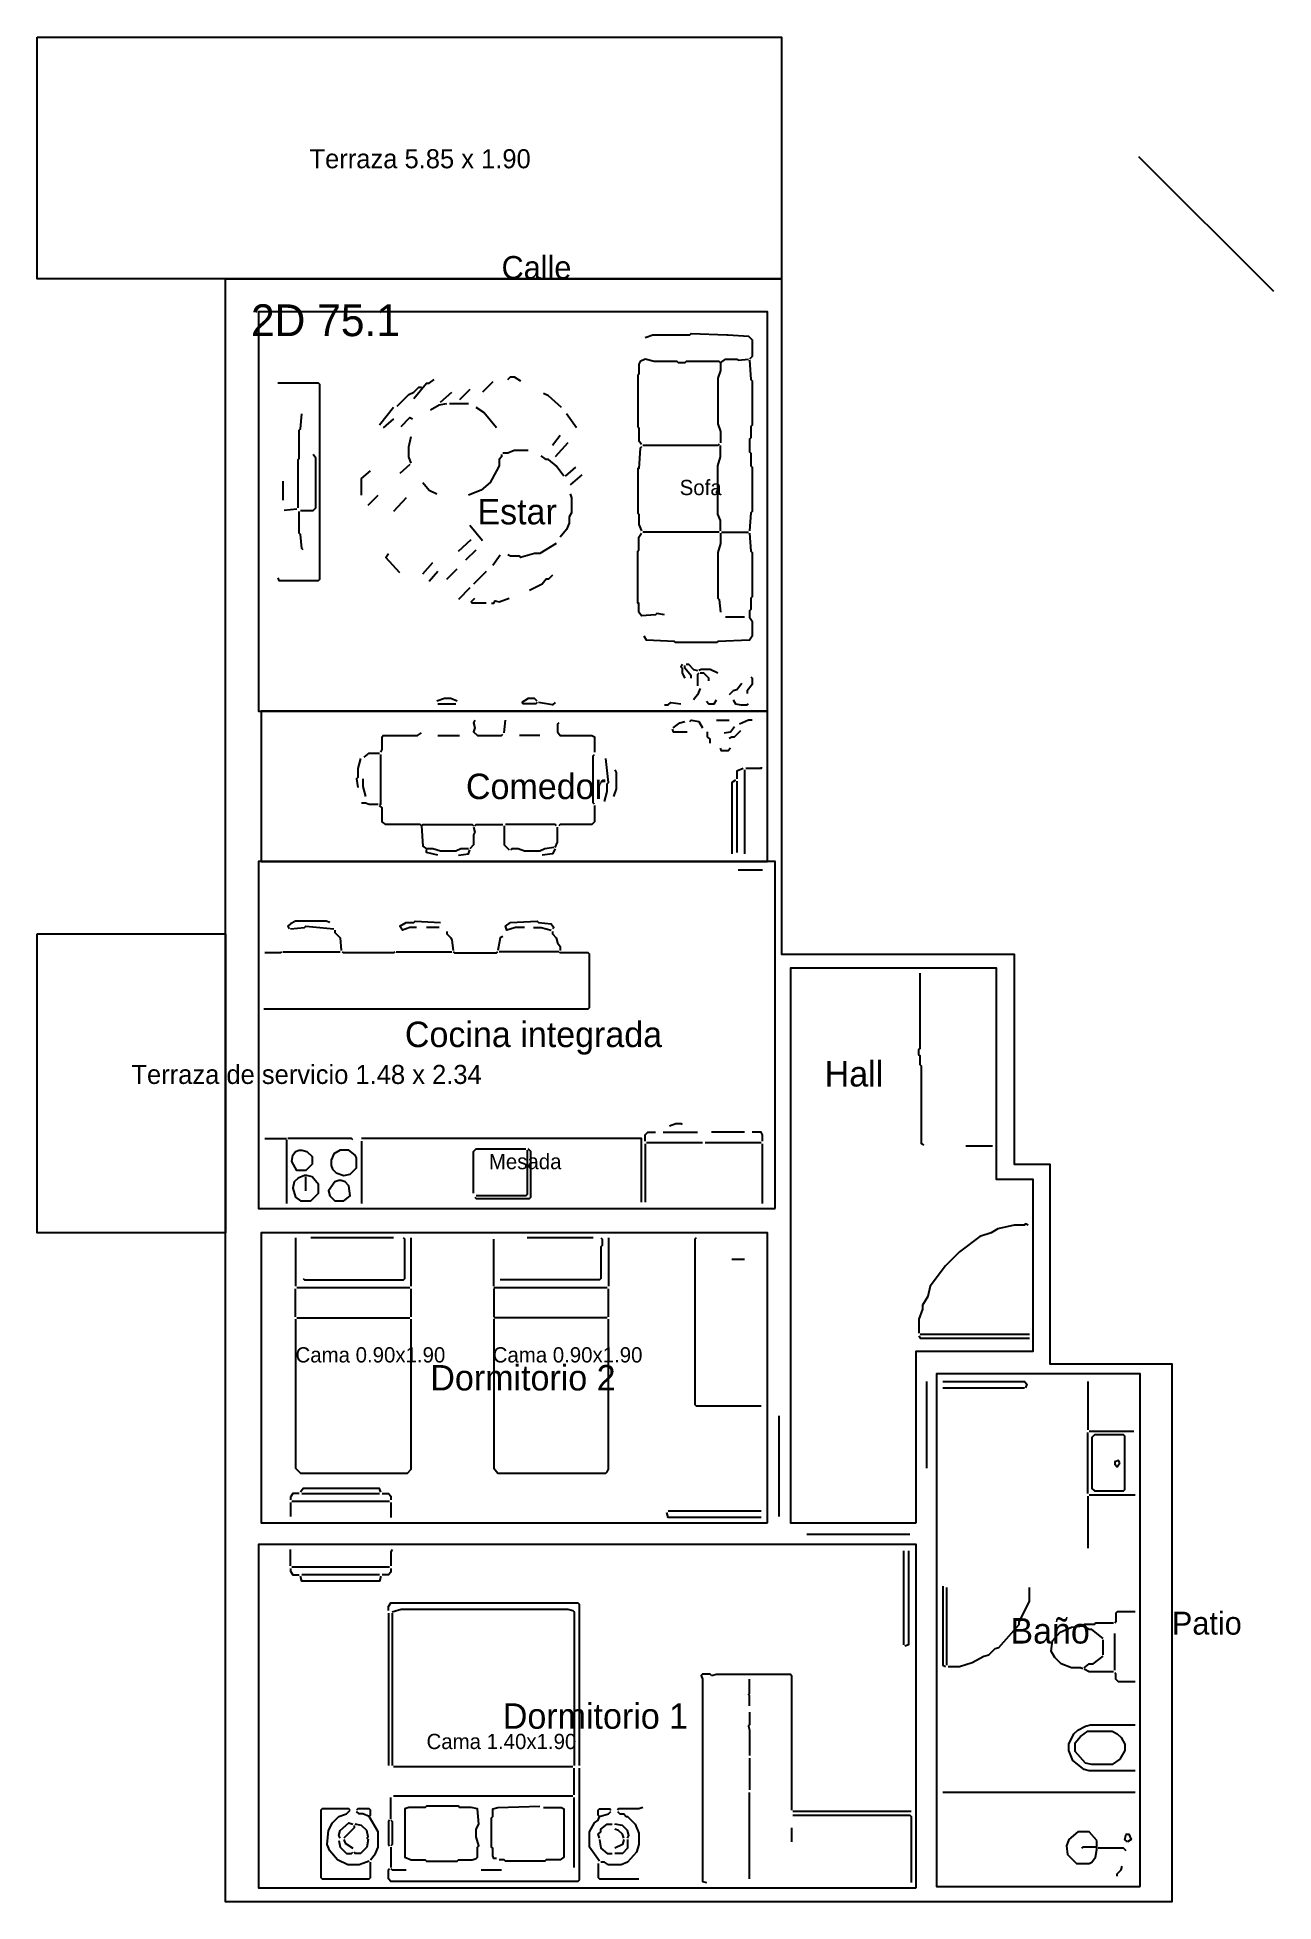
# Model space of a CAD drawing. Header units: metres. Extents: x -1 to 130, y 0 to 15.
# Drawn here: x -1.48 to 8.24, y 0 to 14.66 of the extents above; entities that cross this region are included whole.
import ezdxf

# ---------------------------------------------------------------- set-up
doc = ezdxf.new("R2010")
doc.units = ezdxf.units.M
for name, color, linetype in [('Trazo_Cotas', 9, 'Continuous'), ('Trazo_Entrada', 1, 'Continuous'), ('Trazo_Equipamiento', 8, 'Continuous'), ('Trazo_Estancias', 3, 'Continuous'), ('Trazo_Fachada', 30, 'Continuous'), ('Trazo_Norte', 1, 'Continuous'), ('Trazo_Puertas', 1, 'Continuous'), ('Trazo_Unidad', 7, 'Continuous'), ('Trazo_Ventanas', 5, 'Continuous')]:
    doc.layers.add(name, color=color, linetype=linetype)

msp = doc.modelspace()

# ---------------------------------------------------------------- texts
at = {"layer": 'Trazo_Cotas'}
for s, p in [('Terraza 5.85 x 1.90', (0.66, 13.63)), ('Terraza de servicio 1.48 x 2.34', (-0.74, 6.43))]:
    msp.add_text(s, height=0.15, dxfattribs=at).set_placement(p)
at = {"layer": 'Trazo_Equipamiento', "color": 8}
for s, p in [('Sofa', (3.57, 11.06)), ('Mesada', (2.07, 5.76)), ('Cama 0.90x1.90', (0.55, 4.24)), ('Cama 0.90x1.90', (2.1, 4.24)), ('Cama 1.40x1.90', (1.58, 1.2))]:
    msp.add_text(s, height=0.12, dxfattribs=at).set_placement(p)
at = {"layer": 'Trazo_Estancias', "color": 2}
msp.add_text('Estar', height=0.2, dxfattribs=at).set_placement((1.98, 10.83))
at = {"layer": 'Trazo_Estancias', "color": 40}
msp.add_text('Comedor', height=0.2, dxfattribs=at).set_placement((1.89, 8.67))
at = {"layer": 'Trazo_Estancias', "color": 30}
msp.add_text('Cocina integrada', height=0.2, dxfattribs=at).set_placement((1.41, 6.72))
at = {"layer": 'Trazo_Estancias', "color": 8}
msp.add_text('Hall', height=0.2, dxfattribs=at).set_placement((4.71, 6.41))
at = {"layer": 'Trazo_Estancias', "color": 5}
for s, p in [('Dormitorio 2', (1.61, 4.02)), ('Dormitorio 1', (2.18, 1.36))]:
    msp.add_text(s, height=0.2, dxfattribs=at).set_placement(p)
at = {"layer": 'Trazo_Estancias', "color": 4}
msp.add_text('Baño', height=0.2, dxfattribs=at).set_placement((6.17, 2.03))
at = {"layer": 'Trazo_Fachada'}
for s, p in [('Calle', (2.17, 12.76)), ('Patio', (7.44, 2.1))]:
    msp.add_text(s, height=0.18, dxfattribs=at).set_placement(p)
at = {"layer": 'Trazo_Unidad'}
msp.add_text('2D 75.1', height=0.25, dxfattribs=at).set_placement((0.2, 12.31))

# ---------------------------------------------------------------- linework, layer by layer
at = {"layer": 'Trazo_Cotas'}
for points in [[(-1.48, 14.66), (4.37, 14.66), (4.37, 12.76), (-1.48, 12.76)], [(-1.48, 7.61), (0, 7.61), (0, 5.26), (-1.48, 5.26)]]:
    msp.add_lwpolyline(points, close=True, dxfattribs=at)
at = {"layer": 'Trazo_Entrada'}
msp.add_line((6.48, 5.31), (6.48, 4.43), dxfattribs=at)
at = {"layer": 'Trazo_Equipamiento', "color": 9}
for p, q in [((1.92, 11.89), (1.84, 11.81)), ((2.1, 11.95), (2.02, 11.87)), ((1.32, 11.75), (1.21, 11.61)), ((1.69, 11.79), (1.78, 11.87)), ((1.76, 11.78), (1.91, 11.78)), ((1.32, 11.66), (1.24, 11.59)), ((2.76, 11.59), (2.68, 11.7)), ((2.63, 11.53), (2.57, 11.45)), ((2.69, 11.47), (2.59, 11.36)), ((1.45, 11.3), (1.37, 11.23)), ((0.45, 11.17), (0.45, 11.02)), ((2.75, 11.28), (2.67, 11.21)), ((2.8, 11.22), (2.71, 11.14)), ((1.12, 10.98), (1.2, 11.06)), ((1.42, 11.04), (1.32, 10.93)), ((0.56, 10.95), (0.46, 10.94)), ((1.83, 10.62), (1.93, 10.71)), ((2.02, 10.7), (1.92, 10.82)), ((3.88, 10.77), (3.28, 10.77)), ((3.9, 10.77), (4.11, 10.77)), ((1.89, 10.55), (1.97, 10.63)), ((2.1, 10.51), (2.16, 10.59)), ((1.55, 10.44), (1.63, 10.53)), ((1.67, 10.46), (1.6, 10.38)), ((1.74, 10.4), (1.82, 10.48)), ((2.05, 10.46), (1.95, 10.36)), ((1.92, 10.33), (1.83, 10.24)), ((4.08, 10.1), (3.93, 10.1)), ((1.67, 9.42), (1.81, 9.42)), ((2.19, 9.19), (2.2, 9.29)), ((3.86, 9.29), (3.96, 9.29)), ((1.67, 9.17), (1.84, 9.17)), ((2.47, 9.17), (2.31, 9.17)), ((4.02, 8.81), (4.02, 8.25)), ((4.08, 8.9), (4.08, 8.24)), ((6.03, 5.94), (5.82, 5.94)), ((0.55, 5.22), (0.55, 4.84)), ((1.32, 5.22), (0.67, 5.22)), ((1.46, 4.84), (1.46, 5.22)), ((2.11, 4.84), (2.11, 5.21)), ((2.89, 5.22), (2.37, 5.22)), ((3.01, 5.22), (3.01, 4.84)), ((4.08, 5.05), (3.98, 5.05)), ((0.55, 4.6), (0.55, 4.82)), ((0.56, 4.83), (1.45, 4.83)), ((1.46, 4.6), (1.46, 4.82)), ((2.11, 4.83), (3, 4.83)), ((2.11, 4.82), (2.11, 4.6)), ((3.01, 4.6), (3.01, 4.82)), ((0.56, 4.59), (1.45, 4.59)), ((3, 4.59), (2.11, 4.59)), ((6.32, 4.46), (5.46, 4.46)), ((0.51, 3.14), (0.51, 3.03)), ((0.52, 3.15), (1.29, 3.15)), ((0.6, 3.21), (1.21, 3.21)), ((1.3, 3.14), (1.3, 3.02)), ((4.21, 3.07), (3.48, 3.07)), ((0.51, 2.64), (0.51, 2.77)), ((5.33, 2.76), (5.33, 2.02)), ((1.29, 2.63), (0.52, 2.63)), ((1.21, 2.57), (0.6, 2.57)), ((1.28, 2.27), (1.28, 1.07)), ((1.31, 2.27), (1.31, 1.07)), ((2.73, 1.06), (1.32, 1.06)), ((2.74, 0.84), (2.74, 1.05)), ((4.12, 1.13), (4.12, 0.88)), ((1.3, 0.65), (1.3, 0.82)), ((2.73, 0.83), (1.32, 0.83)), ((2.74, 0.27), (2.74, 0.82)), ((4.12, 0.18), (4.12, 0.86)), ((5.39, 0.71), (4.46, 0.71)), ((4.45, 0.58), (4.45, 0.47)), ((1.3, 0.43), (1.3, 0.27)), ((2.01, 0.25), (2.17, 0.25))]:
    msp.add_line(p, q, dxfattribs=at)
at = {"layer": 'Trazo_Equipamiento', "color": 8}
for p, q in [((4.22, 8.11), (4.03, 8.11)), ((1.68, 7.66), (1.58, 7.66)), ((0.45, 7.47), (0.9, 7.47)), ((1.34, 7.47), (1.78, 7.47)), ((2.62, 7.47), (2.15, 7.47)), ((3.44, 6.05), (3.71, 6.05)), ((4.08, 6.05), (3.82, 6.05)), ((0.48, 5.99), (0.48, 5.49)), ((1.07, 5.98), (1.07, 5.49)), ((3.3, 5.96), (3.3, 5.5)), ((3.31, 5.97), (3.75, 5.97)), ((3.77, 5.97), (4.21, 5.97)), ((4.22, 5.49), (4.22, 5.96)), ((0.63, 5.59), (0.63, 5.7)), ((5.64, 4.04), (6.28, 4.04)), ((6.78, 4.09), (6.78, 3.71)), ((6.78, 3.21), (6.78, 3.69)), ((6.79, 3.7), (7.14, 3.7)), ((6.78, 3.19), (6.78, 2.78)), ((6.79, 3.2), (7.15, 3.2)), ((5.67, 1.86), (5.67, 2.47)), ((6.9, 1.94), (6.9, 2.06)), ((6.99, 1.82), (6.99, 2.11)), ((7.15, 0.86), (5.64, 0.86))]:
    msp.add_line(p, q, dxfattribs=at)
at = {"layer": 'Trazo_Equipamiento', "color": 9}
for points in [[(3.3, 12.3), (3.36, 12.32), (3.65, 12.32), (3.66, 12.33), (3.94, 12.32), (3.95, 12.32), (4.11, 12.31), (4.14, 12.28), (4.14, 12.15), (4.12, 12.13)], [(3.89, 12.1), (3.88, 12.11), (3.62, 12.11), (3.61, 12.1), (3.56, 12.1), (3.55, 12.11), (3.37, 12.11), (3.3, 12.13), (3.26, 12.11), (3.25, 12.09), (3.25, 12.01), (3.24, 12), (3.24, 11.6), (3.25, 11.59), (3.25, 11.49), (3.27, 11.46)], [(3.89, 12.1), (3.89, 12.04), (3.87, 11.98), (3.87, 11.62), (3.89, 11.56), (3.89, 11.47)], [(3.89, 12.1), (3.93, 12.13), (4.02, 12.13), (4.03, 12.12), (4.11, 12.13)], [(4.12, 12.12), (4.13, 11.97), (4.14, 11.96), (4.14, 11.61), (4.13, 11.6), (4.13, 11.51), (4.12, 11.5), (4.12, 11.4), (4.13, 11.39), (4.13, 11.29), (4.14, 11.28), (4.14, 10.93), (4.13, 10.92), (4.12, 10.78)], [(0.41, 10.41), (0.42, 10.39), (0.73, 10.39), (0.74, 10.4), (0.74, 11.93), (0.73, 11.94), (0.41, 11.94)], [(1.35, 11.76), (1.44, 11.85), (1.48, 11.87), (1.52, 11.91), (1.54, 11.91)], [(1.48, 11.82), (1.58, 11.94), (1.6, 11.94), (1.64, 11.97)], [(2.22, 11.97), (2.24, 11.99), (2.27, 11.99), (2.32, 11.96)], [(1.61, 11.73), (1.68, 11.77), (1.74, 11.78)], [(2.13, 11.59), (2.03, 11.71), (1.97, 11.75)], [(2.64, 11.75), (2.54, 11.84), (2.5, 11.86)], [(0.57, 10.96), (0.57, 11.34), (0.58, 11.35), (0.58, 11.57), (0.59, 11.58), (0.6, 11.7)], [(1.38, 11.6), (1.45, 11.67), (1.47, 11.66)], [(1.46, 11.31), (1.44, 11.36), (1.44, 11.44), (1.46, 11.52)], [(3.27, 11.44), (3.26, 11.43), (3.25, 11.27), (3.24, 11.27), (3.24, 10.92), (3.25, 10.91), (3.25, 10.83), (3.27, 10.78)], [(3.88, 11.46), (3.87, 11.45), (3.28, 11.45)], [(3.89, 10.78), (3.89, 10.86), (3.87, 10.91), (3.87, 11.07), (3.86, 11.08), (3.87, 11.1), (3.87, 11.29), (3.89, 11.36), (3.89, 11.45)], [(0.59, 10.94), (0.69, 10.94), (0.71, 10.96), (0.71, 11.35), (0.69, 11.38)], [(2.17, 11.38), (2.17, 11.36), (2.15, 11.34), (2.15, 11.29), (2.13, 11.25), (2.08, 11.16), (2.01, 11.1), (1.91, 11.06)], [(2.38, 11.41), (2.27, 11.41), (2.22, 11.39), (2.18, 11.39)], [(2.66, 11.21), (2.6, 11.29), (2.54, 11.34), (2.52, 11.34), (2.48, 11.37)], [(1.07, 11.06), (1.07, 11.19), (1.14, 11.25)], [(1.55, 11.16), (1.6, 11.1), (1.66, 11.07)], [(2.71, 11.07), (2.72, 11.04), (2.72, 10.92), (2.7, 10.89), (2.7, 10.84), (2.68, 10.79), (2.63, 10.73)], [(0.61, 10.63), (0.6, 10.64), (0.59, 10.75), (0.58, 10.76), (0.58, 10.93)], [(3.45, 10.12), (3.39, 10.13), (3.38, 10.12), (3.27, 10.11), (3.25, 10.14), (3.25, 10.21), (3.24, 10.21), (3.24, 10.62), (3.25, 10.63), (3.25, 10.73), (3.27, 10.76)], [(4.12, 10.76), (4.13, 10.62), (4.14, 10.61), (4.14, 10.26), (4.13, 10.25), (4.13, 10.16), (4.12, 10.15), (4.12, 10.1), (4.14, 10.07), (4.14, 9.95), (4.12, 9.92), (3.87, 9.91), (3.86, 9.9), (3.54, 9.9), (3.53, 9.91), (3.31, 9.92), (3.29, 9.95)], [(3.89, 10.76), (3.89, 10.68), (3.87, 10.61), (3.87, 10.25), (3.88, 10.24), (3.89, 10.14)], [(1.37, 10.45), (1.26, 10.57), (1.28, 10.6)], [(2.6, 10.68), (2.47, 10.6), (2.43, 10.6), (2.32, 10.57), (2.31, 10.58), (2.24, 10.58), (2.22, 10.59)], [(2.57, 10.43), (2.54, 10.4), (2.52, 10.4), (2.49, 10.36), (2.39, 10.31)], [(2.05, 10.21), (1.94, 10.21), (1.93, 10.22), (1.96, 10.25)], [(2.09, 10.21), (2.11, 10.21), (2.12, 10.23), (2.15, 10.22), (2.23, 10.25)], [(3.59, 9.73), (3.58, 9.71), (3.59, 9.7), (3.59, 9.66), (3.61, 9.62)], [(3.66, 9.62), (3.66, 9.64), (3.61, 9.7), (3.61, 9.72)], [(3.62, 9.73), (3.64, 9.73), (3.68, 9.69), (3.71, 9.68)], [(3.87, 9.66), (3.81, 9.69), (3.74, 9.69), (3.72, 9.68)], [(3.73, 9.54), (3.71, 9.49), (3.68, 9.45)], [(3.72, 9.66), (3.71, 9.65), (3.71, 9.56)], [(3.8, 9.6), (3.8, 9.62), (3.76, 9.66), (3.73, 9.66)], [(4.06, 9.58), (4.02, 9.53), (3.99, 9.52), (3.96, 9.49)], [(4.13, 9.63), (4.14, 9.62), (4.14, 9.57), (4.1, 9.52), (4.1, 9.5)], [(1.82, 9.44), (1.77, 9.46), (1.72, 9.46), (1.66, 9.44)], [(2.45, 9.44), (2.43, 9.46), (2.38, 9.46), (2.33, 9.43)], [(2.45, 9.43), (2.44, 9.42), (2.34, 9.42), (2.33, 9.43)], [(2.59, 9.43), (2.57, 9.41), (2.46, 9.43)], [(3.45, 9.41), (3.48, 9.41), (3.5, 9.43), (3.58, 9.42)], [(3.78, 9.44), (3.8, 9.42), (3.84, 9.42), (3.86, 9.45)], [(3.99, 9.45), (4.01, 9.42), (4.05, 9.41), (4.1, 9.41), (4.11, 9.42)], [(1.96, 9.29), (1.95, 9.27), (1.96, 9.23), (1.95, 9.2), (1.98, 9.17), (2.17, 9.17), (2.18, 9.18)], [(2.62, 9.27), (2.61, 9.26), (2.61, 9.2), (2.63, 9.17), (2.88, 9.17), (2.9, 9.16), (2.9, 9.04)], [(3.52, 9.23), (3.57, 9.27), (3.61, 9.28)], [(3.65, 9.28), (3.66, 9.29), (3.72, 9.28), (3.75, 9.23)], [(3.92, 9.19), (3.97, 9.2), (4, 9.24)], [(4.14, 9.29), (4.11, 9.29), (4.04, 9.26)], [(1.22, 9.04), (1.23, 9.06), (1.23, 9.16), (1.24, 9.17), (1.51, 9.17), (1.54, 9.19)], [(3.51, 9.22), (3.52, 9.2), (3.63, 9.2)], [(3.81, 9.11), (3.81, 9.14), (3.79, 9.16), (3.79, 9.2)], [(3.96, 9.15), (3.98, 9.16), (4, 9.16), (4.05, 9.21)], [(1.06, 8.99), (1.04, 8.91), (1.04, 8.84), (1.03, 8.83), (1.04, 8.76)], [(1.09, 9), (1.13, 9.03), (1.21, 9.03)], [(1.21, 8.63), (1.22, 8.63), (1.22, 9.02)], [(2.9, 8.63), (2.89, 8.64), (2.89, 9.01), (2.9, 9.02)], [(2.98, 8.65), (3, 8.73), (3, 8.79), (3.01, 8.8), (2.99, 8.99)], [(3.97, 9.07), (3.95, 9.05), (3.9, 9.05), (3.89, 9.07)], [(1.08, 8.83), (1.08, 8.77), (1.1, 8.69)], [(3.06, 8.9), (3.07, 8.88), (3.07, 8.75), (3.05, 8.69)], [(4.01, 8.82), (3.98, 8.8), (3.98, 8.24)], [(4.07, 8.91), (4.02, 8.89), (4.02, 8.83)], [(4.21, 8.92), (4.21, 8.91), (4.09, 8.91)], [(1.07, 8.64), (1.1, 8.64), (1.13, 8.63), (1.2, 8.63)], [(1.54, 8.46), (1.53, 8.47), (1.26, 8.47), (1.23, 8.49), (1.23, 8.6), (1.21, 8.62)], [(2.9, 8.62), (2.9, 8.49), (2.88, 8.47), (2.63, 8.47), (2.62, 8.46)], [(1.54, 8.46), (1.55, 8.47), (1.94, 8.47), (1.95, 8.46)], [(1.54, 8.46), (1.55, 8.3), (1.58, 8.28)], [(1.95, 8.45), (1.96, 8.41), (1.95, 8.39), (1.95, 8.31), (1.92, 8.28)], [(1.96, 8.46), (1.97, 8.47), (2.18, 8.47)], [(2.19, 8.46), (2.19, 8.31), (2.23, 8.27)], [(2.6, 8.46), (2.59, 8.47), (2.2, 8.47)], [(2.59, 8.29), (2.61, 8.33), (2.61, 8.45)], [(1.91, 8.28), (1.85, 8.28), (1.81, 8.26), (1.69, 8.26), (1.63, 8.28), (1.58, 8.28)], [(1.67, 8.23), (1.58, 8.25), (1.58, 8.27)], [(1.83, 8.23), (1.91, 8.24), (1.92, 8.27)], [(2.58, 8.29), (2.51, 8.28), (2.47, 8.26), (2.35, 8.26), (2.3, 8.28), (2.25, 8.28), (2.24, 8.27)], [(2.59, 8.28), (2.57, 8.24), (2.49, 8.23)], [(5.49, 5.95), (5.47, 5.96), (5.47, 6.57), (5.46, 6.58), (5.46, 6.65), (5.45, 6.66), (5.45, 6.7), (5.46, 6.71), (5.46, 7.3)], [(6.31, 5.32), (6.29, 5.33), (6.28, 5.32), (6.2, 5.32), (6.07, 5.29), (6.02, 5.26), (5.93, 5.23), (5.77, 5.11), (5.66, 5), (5.54, 4.84), (5.52, 4.76), (5.48, 4.69), (5.48, 4.66), (5.45, 4.58), (5.45, 4.47)], [(0.61, 4.9), (0.62, 4.89), (1.4, 4.89), (1.41, 4.9), (1.41, 5.21), (1.4, 5.22)], [(2.95, 5.22), (2.96, 5.21), (2.96, 5.16), (2.95, 5.15), (2.95, 4.9), (2.94, 4.89), (2.16, 4.89)], [(3.7, 5.22), (3.69, 5.21), (3.69, 3.91), (3.7, 3.9), (4.21, 3.9)], [(0.55, 4.58), (0.55, 3.41), (0.59, 3.37), (1.43, 3.37), (1.46, 3.4), (1.46, 4.58)], [(2.11, 4.58), (2.11, 3.41), (2.14, 3.37), (2.99, 3.37), (3, 3.38), (3.01, 3.4), (3.01, 4.58)], [(5.45, 4.45), (5.46, 4.43), (6.32, 4.43)], [(1.22, 3.22), (1.21, 3.25), (0.61, 3.25), (0.59, 3.22)], [(0.58, 3.21), (0.53, 3.21), (0.51, 3.18), (0.51, 3.16)], [(1.23, 3.21), (1.28, 3.21), (1.3, 3.19), (1.3, 3.16)], [(4.21, 3.02), (3.48, 3.02), (3.47, 3.06)], [(1.31, 2.77), (1.3, 2.75), (1.3, 2.64)], [(5.37, 2.76), (5.37, 2.02), (5.34, 2.01)], [(0.51, 2.62), (0.51, 2.6), (0.53, 2.57), (0.58, 2.57)], [(1.22, 2.56), (1.21, 2.52), (0.6, 2.52), (0.59, 2.56)], [(1.3, 2.62), (1.3, 2.59), (1.28, 2.57), (1.23, 2.57)], [(1.28, 2.29), (1.28, 2.32), (1.3, 2.35), (2.77, 2.35), (2.78, 2.34), (2.78, 1.07)], [(1.31, 2.28), (1.38, 2.3), (2.69, 2.3), (2.73, 2.29), (2.74, 2.28), (2.74, 1.07)], [(3.82, 1.78), (3.81, 1.79), (3.75, 1.79), (3.74, 1.78), (3.75, 1.75), (3.75, 0.16), (3.78, 0.15)], [(3.82, 1.78), (3.86, 1.79), (4.44, 1.79), (4.45, 1.78), (4.45, 0.72)], [(4.12, 1.54), (4.12, 1.62), (4.11, 1.63), (4.12, 1.64), (4.12, 1.75)], [(4.12, 1.49), (4.12, 1.39), (4.11, 1.38), (4.12, 1.35), (4.12, 1.15)], [(2.78, 1.05), (2.78, 0.17), (2.77, 0.16), (1.3, 0.16), (1.28, 0.18), (1.28, 0.25), (1.29, 0.26)], [(2.13, 0.34), (2.11, 0.34), (2.1, 0.36), (2.1, 0.42), (2.09, 0.43), (2.09, 0.66), (2.1, 0.67), (2.1, 0.73), (2.14, 0.74), (2.47, 0.75)], [(2.5, 0.74), (2.64, 0.74), (2.66, 0.73), (2.66, 0.35), (2.63, 0.33), (2.52, 0.33), (2.51, 0.32), (2.2, 0.32), (2.19, 0.33), (2.15, 0.33)], [(3.28, 0.74), (3.25, 0.73), (3.09, 0.73), (3.08, 0.72)], [(0.98, 0.72), (0.97, 0.73), (0.76, 0.73), (0.75, 0.72), (0.75, 0.19), (0.76, 0.18), (1.13, 0.18), (1.14, 0.19), (1.14, 0.31)], [(1.13, 0.32), (1.05, 0.29), (0.96, 0.29), (0.88, 0.33), (0.82, 0.4), (0.8, 0.45), (0.81, 0.56), (0.84, 0.62), (0.89, 0.67), (0.95, 0.69), (0.98, 0.72)], [(0.9, 0.5), (0.89, 0.52), (0.9, 0.56), (0.97, 0.62), (1, 0.61)], [(1.01, 0.6), (1.01, 0.58), (0.93, 0.5)], [(1.11, 0.5), (1.12, 0.51), (1.11, 0.56), (1.07, 0.6), (1.02, 0.61)], [(1.13, 0.67), (1.14, 0.68), (1.14, 0.72), (1.13, 0.73), (1.04, 0.73), (1.03, 0.72)], [(1.13, 0.67), (1.08, 0.69), (1.05, 0.69), (1.03, 0.71)], [(1.14, 0.33), (1.18, 0.38), (1.2, 0.43), (1.2, 0.55), (1.13, 0.67)], [(1.29, 0.64), (1.28, 0.63), (1.28, 0.45), (1.29, 0.44)], [(1.3, 0.64), (1.31, 0.63), (1.31, 0.45), (1.3, 0.44)], [(2.94, 0.32), (2.86, 0.43), (2.86, 0.55), (2.9, 0.62), (2.93, 0.64), (2.94, 0.67)], [(2.94, 0.67), (2.93, 0.68), (2.93, 0.72), (2.94, 0.73), (3.02, 0.73), (3.03, 0.72)], [(2.94, 0.5), (2.93, 0.53), (2.95, 0.55), (2.95, 0.57), (3, 0.61), (3.04, 0.61)], [(2.94, 0.67), (3.01, 0.69), (3.03, 0.71)], [(3.08, 0.71), (3.1, 0.69), (3.13, 0.69), (3.15, 0.67), (3.16, 0.67), (3.22, 0.61), (3.25, 0.54), (3.25, 0.45), (3.23, 0.39), (3.16, 0.31), (3.11, 0.29), (3.01, 0.29), (2.98, 0.31), (2.95, 0.31)], [(3.16, 0.5), (3.17, 0.52), (3.16, 0.56), (3.12, 0.6), (3.06, 0.61)], [(4.46, 0.68), (5.38, 0.68), (5.39, 0.67), (5.39, 0.15)], [(0.89, 0.48), (0.9, 0.43), (0.95, 0.38), (0.99, 0.38), (1, 0.39)], [(0.93, 0.49), (0.94, 0.46), (1, 0.42)], [(1.11, 0.5), (1.12, 0.49), (1.11, 0.43), (1.06, 0.38), (1.02, 0.38), (1.01, 0.39)], [(2.94, 0.49), (2.95, 0.42), (3, 0.38), (3.04, 0.38)], [(3.13, 0.5), (3.12, 0.53), (3.09, 0.56), (3.06, 0.57)], [(3.16, 0.49), (3.16, 0.42), (3.12, 0.38), (3.06, 0.38)], [(3.13, 0.49), (3.12, 0.45), (3.06, 0.42)], [(2.93, 0.3), (2.93, 0.19), (2.94, 0.18), (3.25, 0.18)], [(1.3, 0.26), (1.31, 0.25), (1.42, 0.25)]]:
    msp.add_lwpolyline(points, dxfattribs=at)
at = {"layer": 'Trazo_Equipamiento', "color": 8}
for points in [[(0.82, 7.7), (0.79, 7.71), (0.55, 7.71), (0.51, 7.69), (0.49, 7.67), (0.5, 7.65)], [(0.51, 7.65), (0.62, 7.66), (0.63, 7.67), (0.85, 7.65)], [(0.86, 7.64), (0.86, 7.62), (0.9, 7.58), (0.91, 7.48)], [(1.5, 7.66), (1.45, 7.66), (1.39, 7.64), (1.37, 7.67), (1.42, 7.7), (1.48, 7.7), (1.49, 7.71), (1.69, 7.7)], [(1.74, 7.63), (1.74, 7.61), (1.77, 7.58), (1.78, 7.56), (1.79, 7.48)], [(2.35, 7.66), (2.28, 7.66), (2.21, 7.64), (2.2, 7.67), (2.24, 7.7), (2.45, 7.71), (2.46, 7.7), (2.56, 7.69), (2.58, 7.66), (2.57, 7.65)], [(2.42, 7.66), (2.48, 7.66), (2.56, 7.64)], [(2.57, 7.63), (2.57, 7.61), (2.6, 7.58), (2.61, 7.54), (2.63, 7.51), (2.63, 7.48)], [(2.18, 7.59), (2.16, 7.58), (2.14, 7.48)], [(0.3, 7.02), (2.85, 7.02), (2.86, 7.03), (2.86, 7.45), (2.85, 7.46), (2.63, 7.46), (2.63, 7.47)], [(0.44, 7.47), (0.43, 7.46), (0.31, 7.46)], [(1.33, 7.47), (1.32, 7.46), (0.93, 7.46), (0.92, 7.47)], [(1.79, 7.47), (1.8, 7.46), (2.13, 7.46), (2.14, 7.47)], [(3.3, 5.98), (3.3, 6.03), (3.32, 6.05), (3.38, 6.05)], [(3.49, 6.1), (3.54, 6.12), (3.58, 6.12), (3.59, 6.11)], [(4.22, 5.98), (4.22, 6.03), (4.21, 6.05), (4.14, 6.05)], [(0.31, 6), (0.47, 6), (0.48, 6)], [(1, 5.99), (0.99, 6), (0.49, 6)], [(3.27, 5.5), (3.27, 6), (1.07, 6)], [(1.95, 5.57), (1.95, 5.9), (1.97, 5.92), (2.36, 5.92)], [(1.96, 5.54), (1.97, 5.53), (2.39, 5.53), (2.4, 5.54), (2.4, 5.9), (2.38, 5.92)], [(2.37, 5.91), (2.37, 5.56), (2.36, 5.55), (1.97, 5.55)], [(5.64, 4.09), (6.28, 4.09), (6.3, 4.07), (6.29, 4.04)], [(5.64, 2.48), (5.64, 1.86), (5.66, 1.85)], [(5.68, 1.85), (5.77, 1.85), (5.87, 1.88), (5.96, 1.93), (6, 1.94), (6.05, 1.99), (6.08, 2), (6.24, 2.18), (6.24, 2.2), (6.32, 2.36), (6.32, 2.47)], [(7.15, 2.28), (7.01, 2.28), (7, 2.27), (7, 2.2), (6.99, 2.19)], [(6.74, 1.83), (6.72, 1.84), (6.65, 1.84), (6.57, 1.87), (6.52, 1.92), (6.49, 1.97), (6.5, 2.05), (6.56, 2.12), (6.65, 2.16), (6.74, 2.17)], [(6.98, 2.19), (6.84, 2.19), (6.83, 2.18), (6.75, 2.18), (6.74, 2.17)], [(6.9, 2.07), (6.81, 2.14), (6.79, 2.14), (6.74, 2.17)], [(6.75, 1.84), (6.79, 1.87), (6.82, 1.87), (6.9, 1.93)], [(6.75, 1.83), (6.79, 1.81), (6.98, 1.81)], [(7.15, 1.73), (7.02, 1.73), (7, 1.75), (7, 1.79), (6.99, 1.8)], [(7.15, 1.03), (6.79, 1.03), (6.75, 1.04), (6.66, 1.11), (6.63, 1.19), (6.63, 1.24), (6.67, 1.32), (6.7, 1.35), (6.76, 1.38), (6.8, 1.39), (7.15, 1.39)], [(6.84, 0.43), (6.74, 0.43), (6.73, 0.42)], [(7.08, 0.4), (7.06, 0.42), (6.86, 0.42)], [(7.01, 0.2), (7.01, 0.22), (7.04, 0.25), (7.05, 0.28)]]:
    msp.add_lwpolyline(points, dxfattribs=at)
for points in [[(0.6, 5.91), (0.64, 5.9), (0.68, 5.86), (0.68, 5.8), (0.63, 5.75), (0.56, 5.75), (0.52, 5.82), (0.53, 5.87), (0.55, 5.9), (0.58, 5.91)], [(0.9, 5.91), (0.85, 5.88), (0.83, 5.83), (0.83, 5.79), (0.84, 5.76), (0.87, 5.73), (0.93, 5.71), (0.98, 5.72), (1.03, 5.77), (1.03, 5.85), (1.02, 5.87), (0.97, 5.91)], [(0.62, 5.71), (0.57, 5.69), (0.54, 5.66), (0.53, 5.61), (0.55, 5.54), (0.59, 5.51), (0.67, 5.51), (0.73, 5.57), (0.73, 5.64), (0.68, 5.7), (0.64, 5.71)], [(0.89, 5.67), (0.86, 5.66), (0.81, 5.59), (0.82, 5.55), (0.86, 5.51), (0.93, 5.51), (0.98, 5.55), (0.97, 5.63), (0.94, 5.66), (0.91, 5.67)], [(6.83, 3.67), (6.81, 3.65), (6.81, 3.25), (6.83, 3.23), (7.06, 3.23), (7.07, 3.24), (7.07, 3.66), (7.06, 3.67)], [(7.03, 3.45), (7.02, 3.47), (6.99, 3.46), (6.99, 3.44), (7.01, 3.42)], [(6.81, 1.08), (6.76, 1.09), (6.68, 1.18), (6.68, 1.25), (6.72, 1.3), (6.78, 1.34), (6.97, 1.34), (7.01, 1.32), (7.04, 1.29), (7.07, 1.24), (7.07, 1.19), (7.03, 1.12), (6.97, 1.08)], [(6.85, 0.48), (6.79, 0.55), (6.7, 0.55), (6.63, 0.49), (6.61, 0.44), (6.62, 0.37), (6.69, 0.3), (6.79, 0.3), (6.81, 0.31), (6.84, 0.35), (6.85, 0.41)], [(7.09, 0.47), (7.07, 0.49), (7.08, 0.53), (7.1, 0.53), (7.12, 0.49)]]:
    msp.add_lwpolyline(points, close=True, dxfattribs=at)
at = {"layer": 'Trazo_Equipamiento', "color": 9}
msp.add_lwpolyline([(1.44, 0.74), (1.41, 0.73), (1.41, 0.35), (1.46, 0.33), (1.57, 0.33), (1.58, 0.32), (1.82, 0.32), (1.83, 0.33), (1.94, 0.33), (1.97, 0.34), (1.98, 0.35), (1.98, 0.43), (1.99, 0.44), (1.97, 0.51), (1.97, 0.57), (1.99, 0.61), (1.98, 0.73), (1.93, 0.74), (1.84, 0.74), (1.83, 0.75), (1.58, 0.75), (1.57, 0.74)], close=True, dxfattribs=at)
at = {"layer": 'Trazo_Estancias', "color": 2}
msp.add_lwpolyline([(4.26, 9.36), (4.26, 12.5), (0.26, 12.5), (0.26, 9.36)], close=True, dxfattribs=at)
at = {"layer": 'Trazo_Estancias', "color": 40}
msp.add_lwpolyline([(4.26, 8.18), (4.26, 9.36), (0.28, 9.36), (0.28, 8.18)], close=True, dxfattribs=at)
at = {"layer": 'Trazo_Estancias', "color": 30}
msp.add_lwpolyline([(4.32, 5.45), (4.32, 8.18), (0.26, 8.18), (0.26, 5.45)], close=True, dxfattribs=at)
at = {"layer": 'Trazo_Estancias', "color": 8}
msp.add_lwpolyline([(5.43, 2.98), (5.43, 4.33), (6.35, 4.33), (6.35, 5.68), (6.06, 5.68), (6.06, 7.34), (4.44, 7.34), (4.44, 2.98)], close=True, dxfattribs=at)
at = {"layer": 'Trazo_Estancias', "color": 5}
for points in [[(4.26, 2.98), (4.26, 5.26), (0.28, 5.26), (0.28, 2.98)], [(5.43, 0.11), (5.43, 2.81), (0.26, 2.81), (0.26, 0.11)]]:
    msp.add_lwpolyline(points, close=True, dxfattribs=at)
at = {"layer": 'Trazo_Estancias', "color": 4}
msp.add_lwpolyline([(7.19, 0.12), (7.19, 4.15), (5.59, 4.15), (5.59, 0.12)], close=True, dxfattribs=at)
at = {"layer": 'Trazo_Fachada'}
for p, q in [((0, 12.76), (4.35, 12.76)), ((0, 0.02), (0, 12.76)), ((7.44, 4.2), (7.44, 0))]:
    msp.add_line(p, q, dxfattribs=at)
at = {"layer": 'Trazo_Norte'}
msp.add_line((8.24, 12.66), (7.18, 13.72), dxfattribs=at)
at = {"layer": 'Trazo_Puertas'}
for p, q in [((5.51, 4.09), (5.51, 3.41)), ((4.35, 3.82), (4.35, 3.03)), ((4.57, 2.89), (5.38, 2.89))]:
    msp.add_line(p, q, dxfattribs=at)
at = {"layer": 'Trazo_Unidad'}
msp.add_lwpolyline([(0, 12.76), (4.37, 12.76), (4.37, 7.45), (6.2, 7.45), (6.2, 5.8), (6.48, 5.8), (6.48, 4.23), (7.44, 4.23), (7.44, 0), (0, 0)], close=True, dxfattribs=at)
at = {"layer": 'Trazo_Ventanas'}
for p, q in [((0.27, 12.76), (3.04, 12.76)), ((0, 8.21), (0, 12.49)), ((0, 6.07), (0, 6.85)), ((0, 3.07), (0, 5.19)), ((0, 0.22), (0, 2.67)), ((7.44, 0.63), (7.44, 0.12))]:
    msp.add_line(p, q, dxfattribs=at)

msp.set_redraw_order([(e.dxf.handle, doc.entitydb.next_handle()) for e in msp.query("TEXT MTEXT ATTDEF DIMENSION ARC_DIMENSION")])  # texts and dimensions are drawn at this point

doc.saveas('drawing.dxf')
